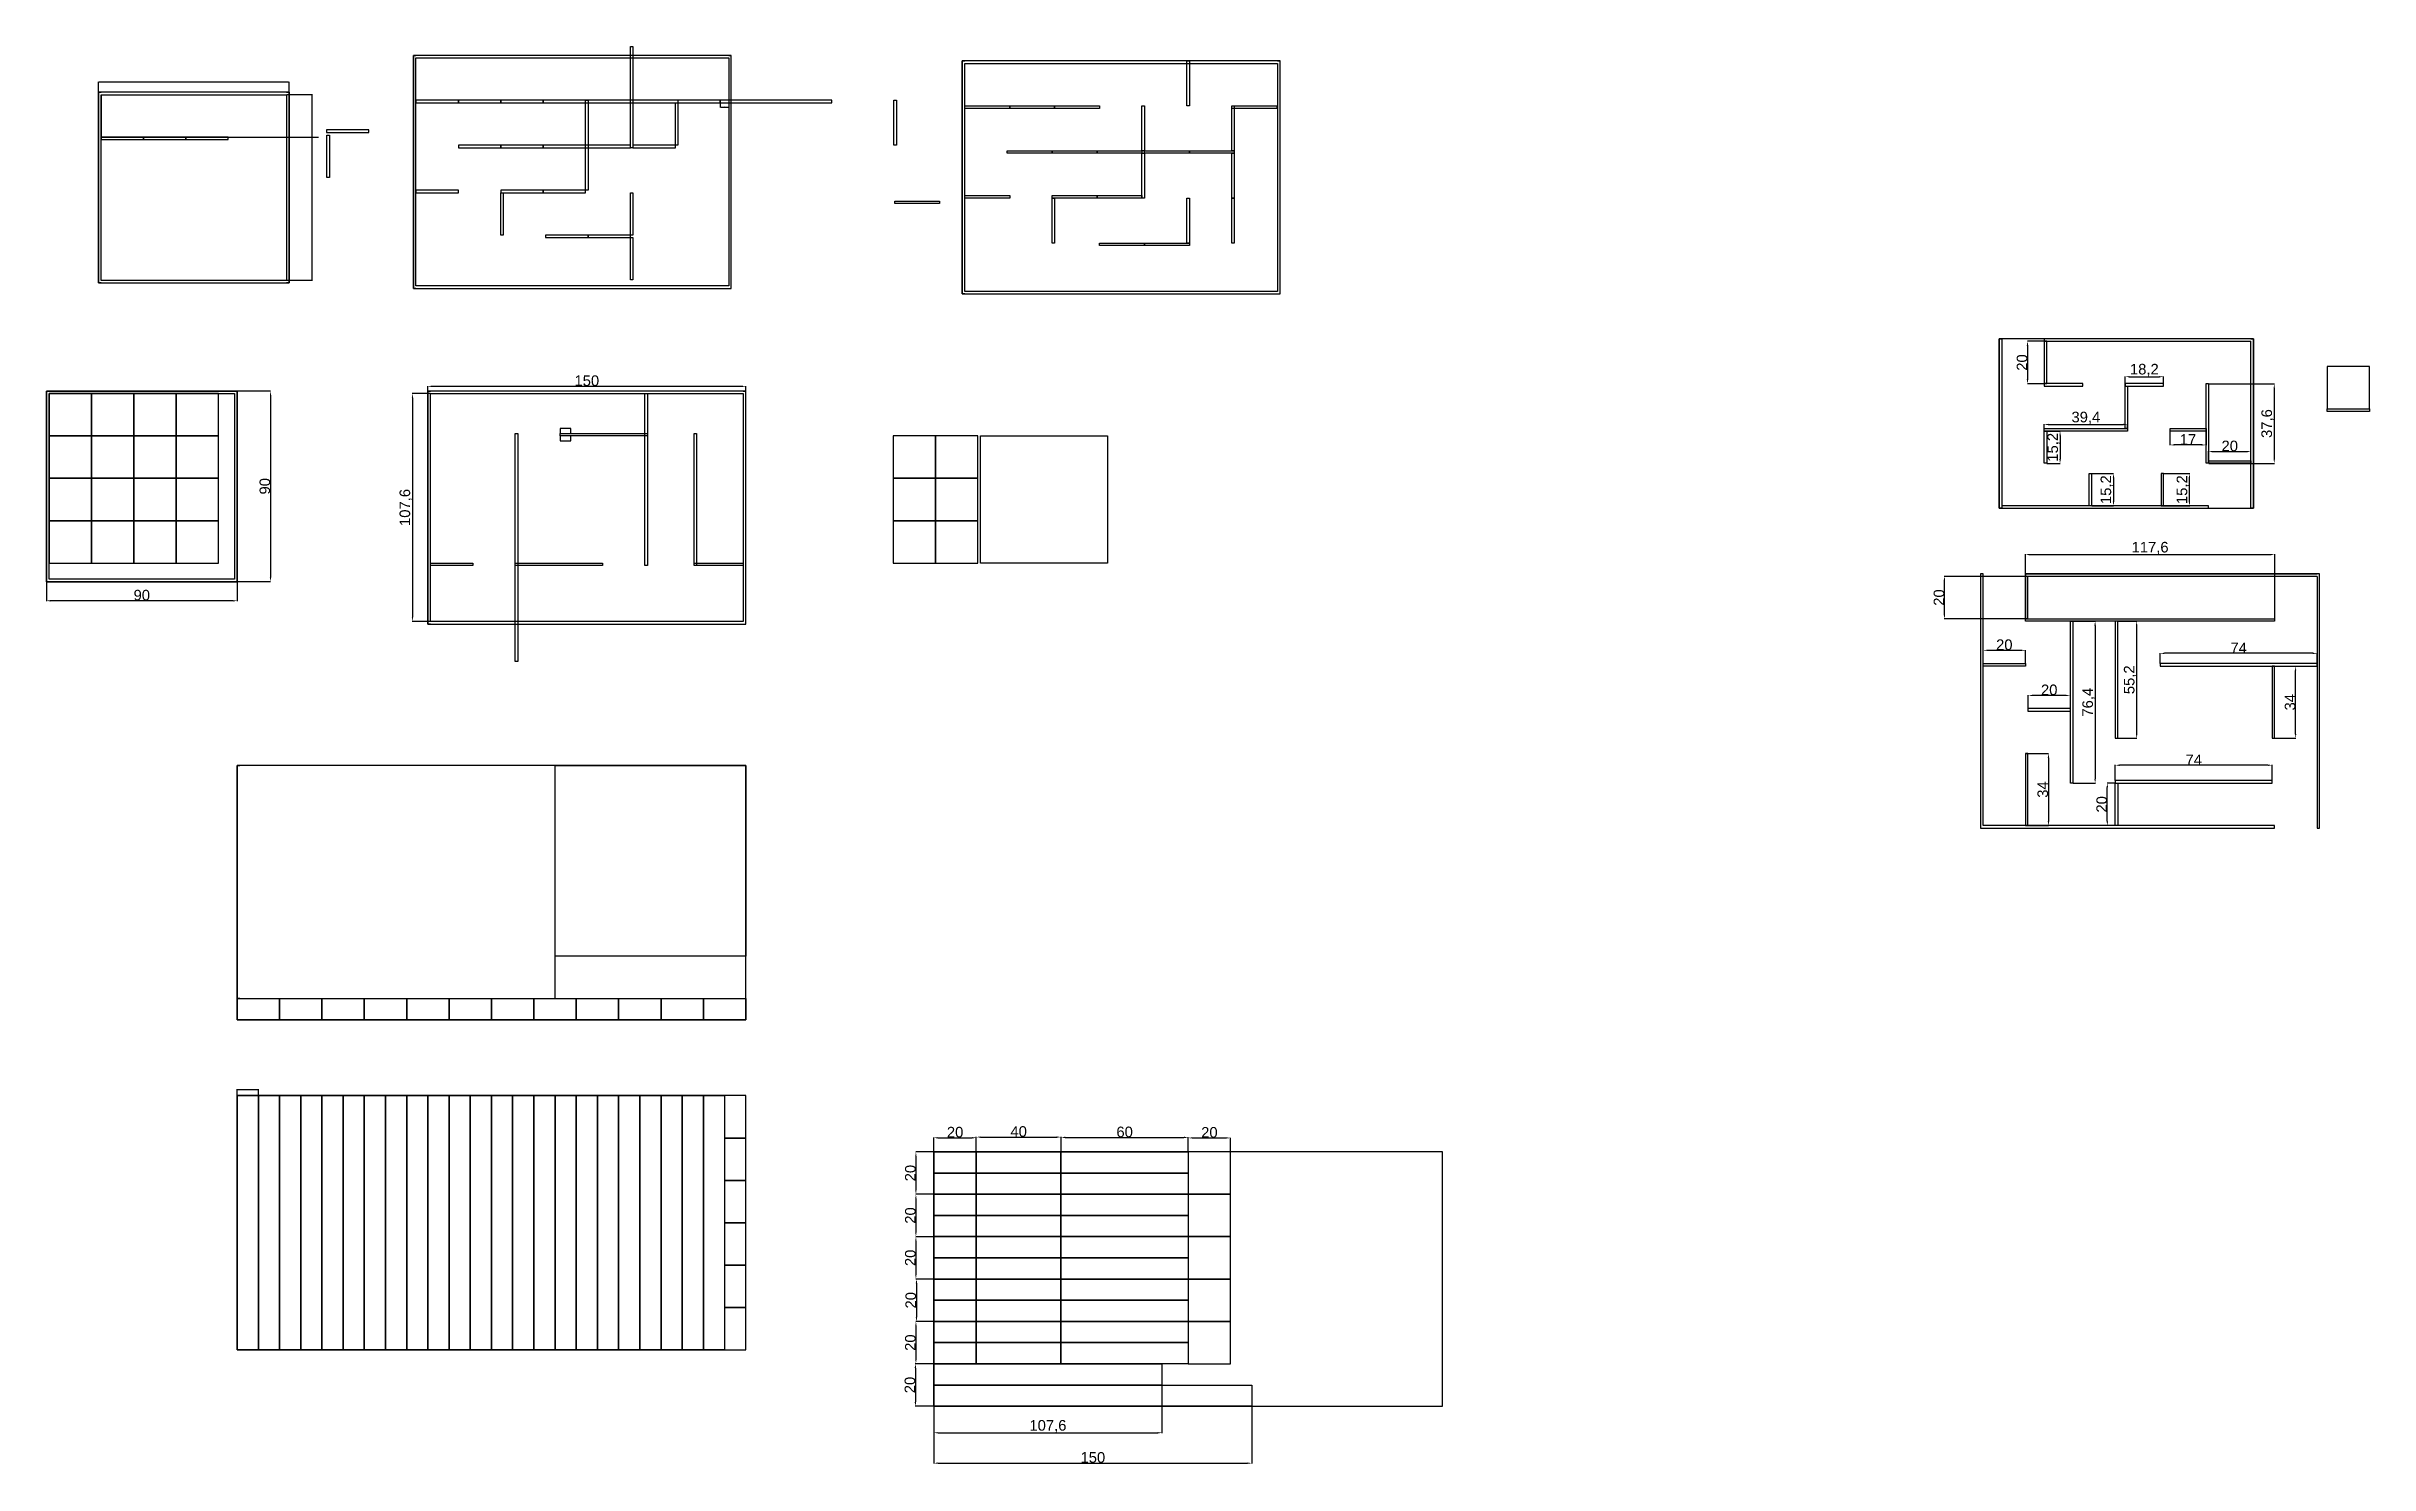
# Model space of a CAD drawing. Header units: millimetres. Extents: x -644 to 19914, y -2540 to 4169.
# Drawn here: x -644 to 10319, y -2540 to 4151 of the extents above; entities that cross this region are included whole.
import ezdxf

# ---------------------------------------------------------------- set-up
doc = ezdxf.new("R2010")
doc.units = ezdxf.units.MM
doc.styles.get("Standard").update_dxf_attribs({"font": 'arial.ttf'})
doc.dimstyles.new('ISO-25', dxfattribs={"dimtxt": 2.5, "dimasz": 2.5, "dimexe": 1.25, "dimexo": 0.625, "dimtad": 1, "dimtxsty": 'Standard', "dimcen": 2.5, "dimadec": 0, "dimazin": 0, "dimtfac": 1, "dimtmove": 0, "dimatfit": 3, "dimfxl": 1, "dimarcsym": 0})
doc.dimstyles.new('Neftali ISO-25', dxfattribs={"dimtxt": 50, "dimasz": 20, "dimexe": 1.25, "dimexo": 0.625, "dimtad": 1, "dimlfac": 0.1, "dimzin": 9, "dimtxsty": 'Standard', "dimcen": 2.5, "dimclrd": 1, "dimadec": 0, "dimazin": 0, "dimtfac": 1, "dimtmove": 0, "dimatfit": 3, "dimfxl": 1, "dimarcsym": 0})

msp = doc.modelspace()

# ---------------------------------------------------------------- blocks, each defined once
blk = doc.blocks.new('*D1')
at = {"color": 0, "lineweight": -2, "transparency": 16777216}
for p, q in [((256, -799), (256, -769)), ((259, -771), (354, -771)), ((356, -799), (356, -769))]:
    blk.add_line(p, q, dxfattribs=at)
at = {"color": 0, "transparency": 16777216}
for points in [[(259, -770), (259, -771), (256, -771)], [(354, -770), (354, -771), (356, -771)]]:
    blk.add_solid(points, dxfattribs=at)
at = {"layer": 'Defpoints', "color": 0, "transparency": 16777216}
for p in [(256, -800), (356, -771), (356, -800)]:
    blk.add_point(p, dxfattribs=at)
at = {"color": 0, "transparency": 16777216, "insert": (306, -769), "char_height": 2.5, "attachment_point": 5}
blk.add_mtext('100', dxfattribs=at)
blk = doc.blocks.new('*D2')
at = {"color": 0, "lineweight": -2, "transparency": 16777216}
for p, q in [((-398, 3936), (-398, 3985)), ((-396, 3984), (499, 3984)), ((502, 3936), (502, 3985))]:
    blk.add_line(p, q, dxfattribs=at)
at = {"color": 0, "transparency": 16777216}
for points in [[(-396, 3984), (-396, 3984), (-398, 3984)], [(499, 3984), (499, 3984), (502, 3984)]]:
    blk.add_solid(points, dxfattribs=at)
at = {"layer": 'Defpoints', "color": 0, "transparency": 16777216}
for p in [(502, 3984), (-398, 3936), (502, 3936)]:
    blk.add_point(p, dxfattribs=at)
at = {"color": 0, "transparency": 16777216, "insert": (52, 3986), "char_height": 2.5, "attachment_point": 5}
blk.add_mtext('900', dxfattribs=at)
blk = doc.blocks.new('*D3')
at = {"color": 0, "lineweight": -2, "transparency": 16777216}
for p, q in [((490, 3924), (611, 3924)), ((609, 3921), (609, 3050)), ((490, 3048), (611, 3048))]:
    blk.add_line(p, q, dxfattribs=at)
at = {"color": 0, "transparency": 16777216}
for points in [[(609, 3921), (610, 3921), (609, 3924)], [(609, 3050), (610, 3050), (609, 3048)]]:
    blk.add_solid(points, dxfattribs=at)
at = {"layer": 'Defpoints', "color": 0, "transparency": 16777216}
for p in [(490, 3924), (490, 3048), (609, 3048)]:
    blk.add_point(p, dxfattribs=at)
at = {"color": 0, "transparency": 16777216, "insert": (607, 3486), "char_height": 2.5, "attachment_point": 5, "rotation": 90}
blk.add_mtext('876', dxfattribs=at)
blk = doc.blocks.new('*D4')
at = {"color": 0, "lineweight": -2, "transparency": 16777216}
for p, q in [((2536, 3897), (2536, 3864)), ((2538, 3865), (2573, 3865)), ((2576, 3897), (2576, 3864))]:
    blk.add_line(p, q, dxfattribs=at)
at = {"color": 0, "transparency": 16777216}
for points in [[(2538, 3865), (2538, 3865), (2536, 3865)], [(2573, 3865), (2573, 3865), (2576, 3865)]]:
    blk.add_solid(points, dxfattribs=at)
at = {"layer": 'Defpoints', "color": 0, "transparency": 16777216}
for p in [(2536, 3897), (2576, 3897), (2576, 3865)]:
    blk.add_point(p, dxfattribs=at)
at = {"color": 0, "transparency": 16777216, "insert": (2556, 3867), "char_height": 2.5, "attachment_point": 5}
blk.add_mtext('40', dxfattribs=at)
blk = doc.blocks.new('*D5')
at = {"color": 0, "lineweight": -2, "transparency": 16777216}
for p, q in [((3544, -1064), (3544, -997)), ((3744, -1064), (3744, -997))]:
    blk.add_line(p, q, dxfattribs=at)
at = {"color": 1, "lineweight": -2, "transparency": 16777216}
blk.add_line((3564, -998), (3724, -998), dxfattribs=at)
at = {"color": 1, "transparency": 16777216}
for points in [[(3564, -995), (3564, -1002), (3544, -998)], [(3724, -995), (3724, -1002), (3744, -998)]]:
    blk.add_solid(points, dxfattribs=at)
at = {"layer": 'Defpoints', "color": 0, "transparency": 16777216}
for p in [(3544, -1065), (3744, -998), (3744, -1065)]:
    blk.add_point(p, dxfattribs=at)
at = {"color": 0, "transparency": 16777216, "insert": (3644, -972), "char_height": 50, "attachment_point": 5}
blk.add_mtext('20', dxfattribs=at)
blk = doc.blocks.new('*D6')
at = {"color": 0, "lineweight": -2, "transparency": 16777216}
for p, q in [((3744, -1064), (3744, -994)), ((4144, -1064), (4144, -994))]:
    blk.add_line(p, q, dxfattribs=at)
at = {"color": 1, "lineweight": -2, "transparency": 16777216}
blk.add_line((3764, -995), (4124, -995), dxfattribs=at)
at = {"color": 1, "transparency": 16777216}
for points in [[(3764, -992), (3764, -998), (3744, -995)], [(4124, -992), (4124, -998), (4144, -995)]]:
    blk.add_solid(points, dxfattribs=at)
at = {"layer": 'Defpoints', "color": 0, "transparency": 16777216}
for p in [(3744, -1065), (4144, -995), (4144, -1065)]:
    blk.add_point(p, dxfattribs=at)
at = {"color": 0, "transparency": 16777216, "insert": (3944, -969), "char_height": 50, "attachment_point": 5}
blk.add_mtext('40', dxfattribs=at)
blk = doc.blocks.new('*D7')
at = {"color": 0, "lineweight": -2, "transparency": 16777216}
for p, q in [((4144, -1064), (4144, -995)), ((4744, -1064), (4744, -995))]:
    blk.add_line(p, q, dxfattribs=at)
at = {"color": 1, "lineweight": -2, "transparency": 16777216}
blk.add_line((4164, -997), (4724, -997), dxfattribs=at)
at = {"color": 1, "transparency": 16777216}
for points in [[(4164, -993), (4164, -1000), (4144, -997)], [(4724, -993), (4724, -1000), (4744, -997)]]:
    blk.add_solid(points, dxfattribs=at)
at = {"layer": 'Defpoints', "color": 0, "transparency": 16777216}
for p in [(4144, -1065), (4744, -997), (4744, -1065)]:
    blk.add_point(p, dxfattribs=at)
at = {"color": 0, "transparency": 16777216, "insert": (4444, -971), "char_height": 50, "attachment_point": 5}
blk.add_mtext('60', dxfattribs=at)
blk = doc.blocks.new('*D8')
at = {"color": 0, "lineweight": -2, "transparency": 16777216}
for p, q in [((4744, -1064), (4744, -998)), ((4944, -1064), (4944, -998))]:
    blk.add_line(p, q, dxfattribs=at)
at = {"color": 1, "lineweight": -2, "transparency": 16777216}
blk.add_line((4764, -999), (4924, -999), dxfattribs=at)
at = {"color": 1, "transparency": 16777216}
for points in [[(4764, -996), (4764, -1002), (4744, -999)], [(4924, -996), (4924, -1002), (4944, -999)]]:
    blk.add_solid(points, dxfattribs=at)
at = {"layer": 'Defpoints', "color": 0, "transparency": 16777216}
for p in [(4744, -1065), (4944, -999), (4944, -1065)]:
    blk.add_point(p, dxfattribs=at)
at = {"color": 0, "transparency": 16777216, "insert": (4844, -973), "char_height": 50, "attachment_point": 5}
blk.add_mtext('20', dxfattribs=at)
blk = doc.blocks.new('*D9')
at = {"color": 0, "lineweight": -2, "transparency": 16777216}
for p, q in [((3543, -1065), (3458, -1065)), ((3543, -1265), (3458, -1265))]:
    blk.add_line(p, q, dxfattribs=at)
at = {"color": 1, "lineweight": -2, "transparency": 16777216}
blk.add_line((3459, -1085), (3459, -1245), dxfattribs=at)
at = {"color": 1, "transparency": 16777216}
for points in [[(3456, -1085), (3462, -1085), (3459, -1065)], [(3456, -1245), (3462, -1245), (3459, -1265)]]:
    blk.add_solid(points, dxfattribs=at)
at = {"layer": 'Defpoints', "color": 0, "transparency": 16777216}
for p in [(3544, -1065), (3459, -1265), (3544, -1265)]:
    blk.add_point(p, dxfattribs=at)
at = {"color": 0, "transparency": 16777216, "insert": (3433, -1165), "char_height": 50, "attachment_point": 5, "rotation": 90}
blk.add_mtext('20', dxfattribs=at)
blk = doc.blocks.new('*D10')
at = {"color": 0, "lineweight": -2, "transparency": 16777216}
for p, q in [((3543, -1265), (3458, -1265)), ((3543, -1465), (3458, -1465))]:
    blk.add_line(p, q, dxfattribs=at)
at = {"color": 1, "lineweight": -2, "transparency": 16777216}
blk.add_line((3459, -1285), (3459, -1445), dxfattribs=at)
at = {"color": 1, "transparency": 16777216}
for points in [[(3456, -1285), (3462, -1285), (3459, -1265)], [(3456, -1445), (3462, -1445), (3459, -1465)]]:
    blk.add_solid(points, dxfattribs=at)
at = {"layer": 'Defpoints', "color": 0, "transparency": 16777216}
for p in [(3544, -1265), (3459, -1465), (3544, -1465)]:
    blk.add_point(p, dxfattribs=at)
at = {"color": 0, "transparency": 16777216, "insert": (3433, -1365), "char_height": 50, "attachment_point": 5, "rotation": 90}
blk.add_mtext('20', dxfattribs=at)
blk = doc.blocks.new('*D11')
at = {"color": 0, "lineweight": -2, "transparency": 16777216}
for p, q in [((3543, -1465), (3458, -1465)), ((3543, -1665), (3458, -1665))]:
    blk.add_line(p, q, dxfattribs=at)
at = {"color": 1, "lineweight": -2, "transparency": 16777216}
blk.add_line((3459, -1485), (3459, -1645), dxfattribs=at)
at = {"color": 1, "transparency": 16777216}
for points in [[(3456, -1485), (3462, -1485), (3459, -1465)], [(3456, -1645), (3462, -1645), (3459, -1665)]]:
    blk.add_solid(points, dxfattribs=at)
at = {"layer": 'Defpoints', "color": 0, "transparency": 16777216}
for p in [(3544, -1465), (3459, -1665), (3544, -1665)]:
    blk.add_point(p, dxfattribs=at)
at = {"color": 0, "transparency": 16777216, "insert": (3433, -1565), "char_height": 50, "attachment_point": 5, "rotation": 90}
blk.add_mtext('20', dxfattribs=at)
blk = doc.blocks.new('*D12')
at = {"color": 0, "lineweight": -2, "transparency": 16777216}
for p, q in [((3543, -1665), (3460, -1665)), ((3543, -1865), (3460, -1865))]:
    blk.add_line(p, q, dxfattribs=at)
at = {"color": 1, "lineweight": -2, "transparency": 16777216}
blk.add_line((3462, -1685), (3462, -1845), dxfattribs=at)
at = {"color": 1, "transparency": 16777216}
for points in [[(3458, -1685), (3465, -1685), (3462, -1665)], [(3458, -1845), (3465, -1845), (3462, -1865)]]:
    blk.add_solid(points, dxfattribs=at)
at = {"layer": 'Defpoints', "color": 0, "transparency": 16777216}
for p in [(3544, -1665), (3462, -1865), (3544, -1865)]:
    blk.add_point(p, dxfattribs=at)
at = {"color": 0, "transparency": 16777216, "insert": (3435, -1765), "char_height": 50, "attachment_point": 5, "rotation": 90}
blk.add_mtext('20', dxfattribs=at)
blk = doc.blocks.new('*D13')
at = {"color": 0, "lineweight": -2, "transparency": 16777216}
for p, q in [((3543, -1865), (3458, -1865)), ((3543, -2065), (3458, -2065))]:
    blk.add_line(p, q, dxfattribs=at)
at = {"color": 1, "lineweight": -2, "transparency": 16777216}
blk.add_line((3459, -1885), (3459, -2045), dxfattribs=at)
at = {"color": 1, "transparency": 16777216}
for points in [[(3456, -1885), (3462, -1885), (3459, -1865)], [(3456, -2045), (3462, -2045), (3459, -2065)]]:
    blk.add_solid(points, dxfattribs=at)
at = {"layer": 'Defpoints', "color": 0, "transparency": 16777216}
for p in [(3544, -1865), (3459, -2065), (3544, -2065)]:
    blk.add_point(p, dxfattribs=at)
at = {"color": 0, "transparency": 16777216, "insert": (3433, -1965), "char_height": 50, "attachment_point": 5, "rotation": 90}
blk.add_mtext('20', dxfattribs=at)
blk = doc.blocks.new('*D14')
at = {"color": 0, "lineweight": -2, "transparency": 16777216}
for p, q in [((3543, -2065), (3455, -2065)), ((3543, -2265), (3455, -2265))]:
    blk.add_line(p, q, dxfattribs=at)
at = {"color": 1, "lineweight": -2, "transparency": 16777216}
blk.add_line((3457, -2085), (3457, -2245), dxfattribs=at)
at = {"color": 1, "transparency": 16777216}
for points in [[(3453, -2085), (3460, -2085), (3457, -2065)], [(3453, -2245), (3460, -2245), (3457, -2265)]]:
    blk.add_solid(points, dxfattribs=at)
at = {"layer": 'Defpoints', "color": 0, "transparency": 16777216}
for p in [(3544, -2065), (3457, -2265), (3544, -2265)]:
    blk.add_point(p, dxfattribs=at)
at = {"color": 0, "transparency": 16777216, "insert": (3431, -2165), "char_height": 50, "attachment_point": 5, "rotation": 90}
blk.add_mtext('20', dxfattribs=at)
blk = doc.blocks.new('*D15')
at = {"color": 0, "lineweight": -2, "transparency": 16777216}
for p, q in [((1156, 2526), (1156, 2549)), ((2656, 2526), (2656, 2549))]:
    blk.add_line(p, q, dxfattribs=at)
at = {"color": 1, "lineweight": -2, "transparency": 16777216}
blk.add_line((1176, 2548), (2636, 2548), dxfattribs=at)
at = {"color": 1, "transparency": 16777216}
for points in [[(1176, 2551), (1176, 2544), (1156, 2548)], [(2636, 2551), (2636, 2544), (2656, 2548)]]:
    blk.add_solid(points, dxfattribs=at)
at = {"layer": 'Defpoints', "color": 0, "transparency": 16777216}
for p in [(1156, 2526), (2656, 2548), (2656, 2526)]:
    blk.add_point(p, dxfattribs=at)
at = {"color": 0, "transparency": 16777216, "insert": (1906, 2574), "char_height": 50, "attachment_point": 5}
blk.add_mtext('150', dxfattribs=at)
blk = doc.blocks.new('*D16')
at = {"color": 0, "lineweight": -2, "transparency": 16777216}
for p, q in [((257, 2526), (414, 2526)), ((257, 1626), (414, 1626))]:
    blk.add_line(p, q, dxfattribs=at)
at = {"color": 1, "lineweight": -2, "transparency": 16777216}
blk.add_line((413, 2506), (413, 1646), dxfattribs=at)
at = {"color": 1, "transparency": 16777216}
for points in [[(410, 2506), (416, 2506), (413, 2526)], [(410, 1646), (416, 1646), (413, 1626)]]:
    blk.add_solid(points, dxfattribs=at)
at = {"layer": 'Defpoints', "color": 0, "transparency": 16777216}
for p in [(256, 2526), (256, 1626), (413, 1626)]:
    blk.add_point(p, dxfattribs=at)
at = {"color": 0, "transparency": 16777216, "insert": (387, 2076), "char_height": 50, "attachment_point": 5, "rotation": 90}
blk.add_mtext('90', dxfattribs=at)
blk = doc.blocks.new('*D17')
at = {"color": 0, "lineweight": -2, "transparency": 16777216}
for p, q in [((-644, 1625), (-644, 1534)), ((256, 1625), (256, 1534))]:
    blk.add_line(p, q, dxfattribs=at)
at = {"color": 1, "lineweight": -2, "transparency": 16777216}
blk.add_line((236, 1536), (-624, 1536), dxfattribs=at)
at = {"color": 1, "transparency": 16777216}
for points in [[(-624, 1539), (-624, 1532), (-644, 1536)], [(236, 1539), (236, 1532), (256, 1536)]]:
    blk.add_solid(points, dxfattribs=at)
at = {"layer": 'Defpoints', "color": 0, "transparency": 16777216}
for p in [(-644, 1626), (-644, 1536), (256, 1626)]:
    blk.add_point(p, dxfattribs=at)
at = {"color": 0, "transparency": 16777216, "insert": (-194, 1562), "char_height": 50, "attachment_point": 5}
blk.add_mtext('90', dxfattribs=at)
blk = doc.blocks.new('*D18')
at = {"color": 0, "lineweight": -2, "transparency": 16777216}
for p, q in [((1167, 2514), (1082, 2514)), ((1167, 1438), (1082, 1438))]:
    blk.add_line(p, q, dxfattribs=at)
at = {"color": 1, "lineweight": -2, "transparency": 16777216}
blk.add_line((1083, 2494), (1083, 1458), dxfattribs=at)
at = {"color": 1, "transparency": 16777216}
for points in [[(1080, 2494), (1086, 2494), (1083, 2514)], [(1080, 1458), (1086, 1458), (1083, 1438)]]:
    blk.add_solid(points, dxfattribs=at)
at = {"layer": 'Defpoints', "color": 0, "transparency": 16777216}
for p in [(1168, 2514), (1083, 1438), (1168, 1438)]:
    blk.add_point(p, dxfattribs=at)
at = {"color": 0, "transparency": 16777216, "insert": (1052, 1976), "char_height": 50, "attachment_point": 5, "rotation": 90}
blk.add_mtext('107,6', dxfattribs=at)
blk = doc.blocks.new('*D19')
at = {"color": 0, "lineweight": -2, "transparency": 16777216}
for p, q in [((3544, -2166), (3544, -2392)), ((4620, -2166), (4620, -2392))]:
    blk.add_line(p, q, dxfattribs=at)
at = {"color": 1, "lineweight": -2, "transparency": 16777216}
blk.add_line((3564, -2390), (4600, -2390), dxfattribs=at)
at = {"color": 1, "transparency": 16777216}
for points in [[(3564, -2387), (3564, -2394), (3544, -2390)], [(4600, -2387), (4600, -2394), (4620, -2390)]]:
    blk.add_solid(points, dxfattribs=at)
at = {"layer": 'Defpoints', "color": 0, "transparency": 16777216}
for p in [(3544, -2165), (4620, -2165), (4620, -2390)]:
    blk.add_point(p, dxfattribs=at)
at = {"color": 0, "transparency": 16777216, "insert": (4082, -2360), "char_height": 50, "attachment_point": 5}
blk.add_mtext('107,6', dxfattribs=at)
blk = doc.blocks.new('*D20')
at = {"color": 0, "lineweight": -2, "transparency": 16777216}
for p, q in [((3544, -2266), (3544, -2535)), ((5044, -2266), (5044, -2535))]:
    blk.add_line(p, q, dxfattribs=at)
at = {"color": 1, "lineweight": -2, "transparency": 16777216}
blk.add_line((3564, -2534), (5024, -2534), dxfattribs=at)
at = {"color": 1, "transparency": 16777216}
for points in [[(3564, -2530), (3564, -2537), (3544, -2534)], [(5024, -2530), (5024, -2537), (5044, -2534)]]:
    blk.add_solid(points, dxfattribs=at)
at = {"layer": 'Defpoints', "color": 0, "transparency": 16777216}
for p in [(3544, -2265), (5044, -2265), (5044, -2534)]:
    blk.add_point(p, dxfattribs=at)
at = {"color": 0, "transparency": 16777216, "insert": (4294, -2507), "char_height": 50, "attachment_point": 5}
blk.add_mtext('150', dxfattribs=at)
blk = doc.blocks.new('*D24')
at = {"color": 0, "lineweight": -2, "transparency": 16777216}
for p, q in [((8782, 2760), (8704, 2760)), ((8782, 2560), (8704, 2560))]:
    blk.add_line(p, q, dxfattribs=at)
at = {"color": 1, "lineweight": -2, "transparency": 16777216}
blk.add_line((8705, 2740), (8705, 2580), dxfattribs=at)
at = {"color": 1, "transparency": 16777216}
for points in [[(8701, 2740), (8708, 2740), (8705, 2760)], [(8701, 2580), (8708, 2580), (8705, 2560)]]:
    blk.add_solid(points, dxfattribs=at)
at = {"layer": 'Defpoints', "color": 0, "transparency": 16777216}
for p in [(8783, 2760), (8705, 2560), (8783, 2560)]:
    blk.add_point(p, dxfattribs=at)
at = {"color": 0, "transparency": 16777216, "insert": (8679, 2660), "char_height": 50, "attachment_point": 5, "rotation": 90}
blk.add_mtext('20', dxfattribs=at)
blk = doc.blocks.new('*D25')
at = {"color": 0, "lineweight": -2, "transparency": 16777216}
for p, q in [((8783, 2349), (8783, 2369)), ((9177, 2349), (9177, 2369))]:
    blk.add_line(p, q, dxfattribs=at)
at = {"color": 1, "lineweight": -2, "transparency": 16777216}
blk.add_line((8803, 2368), (9157, 2368), dxfattribs=at)
at = {"color": 1, "transparency": 16777216}
for points in [[(8803, 2371), (8803, 2364), (8783, 2368)], [(9157, 2371), (9157, 2364), (9177, 2368)]]:
    blk.add_solid(points, dxfattribs=at)
at = {"layer": 'Defpoints', "color": 0, "transparency": 16777216}
for p in [(8783, 2348), (9177, 2368), (9177, 2348)]:
    blk.add_point(p, dxfattribs=at)
at = {"color": 0, "transparency": 16777216, "insert": (8980, 2398), "char_height": 50, "attachment_point": 5}
blk.add_mtext('39,4', dxfattribs=at)
blk = doc.blocks.new('*D26')
at = {"color": 0, "lineweight": -2, "transparency": 16777216}
for p, q in [((8796, 2336), (8859, 2336)), ((8796, 2184), (8859, 2184))]:
    blk.add_line(p, q, dxfattribs=at)
at = {"color": 1, "lineweight": -2, "transparency": 16777216}
blk.add_line((8858, 2316), (8858, 2204), dxfattribs=at)
at = {"color": 1, "transparency": 16777216}
for points in [[(8855, 2316), (8862, 2316), (8858, 2336)], [(8855, 2204), (8862, 2204), (8858, 2184)]]:
    blk.add_solid(points, dxfattribs=at)
at = {"layer": 'Defpoints', "color": 0, "transparency": 16777216}
for p in [(8795, 2336), (8795, 2184), (8858, 2184)]:
    blk.add_point(p, dxfattribs=at)
at = {"color": 0, "transparency": 16777216, "insert": (8828, 2260), "char_height": 50, "attachment_point": 5, "rotation": 90}
blk.add_mtext('15,2', dxfattribs=at)
blk = doc.blocks.new('*D27')
at = {"color": 0, "lineweight": -2, "transparency": 16777216}
for p, q in [((9165, 2549), (9165, 2594)), ((9347, 2549), (9347, 2594))]:
    blk.add_line(p, q, dxfattribs=at)
at = {"color": 1, "lineweight": -2, "transparency": 16777216}
blk.add_line((9185, 2593), (9327, 2593), dxfattribs=at)
at = {"color": 1, "transparency": 16777216}
for points in [[(9185, 2596), (9185, 2590), (9165, 2593)], [(9327, 2596), (9327, 2590), (9347, 2593)]]:
    blk.add_solid(points, dxfattribs=at)
at = {"layer": 'Defpoints', "color": 0, "transparency": 16777216}
for p in [(9165, 2548), (9347, 2593), (9347, 2548)]:
    blk.add_point(p, dxfattribs=at)
at = {"color": 0, "transparency": 16777216, "insert": (9256, 2624), "char_height": 50, "attachment_point": 5}
blk.add_mtext('18,2', dxfattribs=at)
blk = doc.blocks.new('*D28')
at = {"color": 0, "lineweight": -2, "transparency": 16777216}
for p, q in [((9377, 2336), (9377, 2270)), ((9547, 2336), (9547, 2270))]:
    blk.add_line(p, q, dxfattribs=at)
at = {"color": 1, "lineweight": -2, "transparency": 16777216}
blk.add_line((9527, 2271), (9397, 2271), dxfattribs=at)
at = {"color": 1, "transparency": 16777216}
for points in [[(9397, 2274), (9397, 2268), (9377, 2271)], [(9527, 2274), (9527, 2268), (9547, 2271)]]:
    blk.add_solid(points, dxfattribs=at)
at = {"layer": 'Defpoints', "color": 0, "transparency": 16777216}
for p in [(9377, 2336), (9547, 2336), (9377, 2271)]:
    blk.add_point(p, dxfattribs=at)
at = {"color": 0, "transparency": 16777216, "insert": (9462, 2297), "char_height": 50, "attachment_point": 5}
blk.add_mtext('17', dxfattribs=at)
blk = doc.blocks.new('*D29')
at = {"color": 0, "lineweight": -2, "transparency": 16777216}
for p, q in [((9559, 2197), (9559, 2241)), ((9759, 2197), (9759, 2241))]:
    blk.add_line(p, q, dxfattribs=at)
at = {"color": 1, "lineweight": -2, "transparency": 16777216}
blk.add_line((9579, 2240), (9739, 2240), dxfattribs=at)
at = {"color": 1, "transparency": 16777216}
for points in [[(9579, 2243), (9579, 2236), (9559, 2240)], [(9739, 2243), (9739, 2236), (9759, 2240)]]:
    blk.add_solid(points, dxfattribs=at)
at = {"layer": 'Defpoints', "color": 0, "transparency": 16777216}
for p in [(9559, 2196), (9759, 2240), (9759, 2196)]:
    blk.add_point(p, dxfattribs=at)
at = {"color": 0, "transparency": 16777216, "insert": (9659, 2266), "char_height": 50, "attachment_point": 5}
blk.add_mtext('20', dxfattribs=at)
blk = doc.blocks.new('*D30')
at = {"color": 0, "lineweight": -2, "transparency": 16777216}
for p, q in [((9560, 2560), (9870, 2560)), ((9560, 2184), (9870, 2184))]:
    blk.add_line(p, q, dxfattribs=at)
at = {"color": 1, "lineweight": -2, "transparency": 16777216}
blk.add_line((9869, 2540), (9869, 2204), dxfattribs=at)
at = {"color": 1, "transparency": 16777216}
for points in [[(9866, 2540), (9872, 2540), (9869, 2560)], [(9866, 2204), (9872, 2204), (9869, 2184)]]:
    blk.add_solid(points, dxfattribs=at)
at = {"layer": 'Defpoints', "color": 0, "transparency": 16777216}
for p in [(9559, 2560), (9559, 2184), (9869, 2184)]:
    blk.add_point(p, dxfattribs=at)
at = {"color": 0, "transparency": 16777216, "insert": (9838, 2372), "char_height": 50, "attachment_point": 5, "rotation": 90}
blk.add_mtext('37,6', dxfattribs=at)
blk = doc.blocks.new('*D31')
at = {"color": 0, "lineweight": -2, "transparency": 16777216}
for p, q in [((9348, 2136), (9470, 2136)), ((9348, 1984), (9470, 1984))]:
    blk.add_line(p, q, dxfattribs=at)
at = {"color": 1, "lineweight": -2, "transparency": 16777216}
blk.add_line((9469, 2004), (9469, 2116), dxfattribs=at)
at = {"color": 1, "transparency": 16777216}
for points in [[(9465, 2116), (9472, 2116), (9469, 2136)], [(9465, 2004), (9472, 2004), (9469, 1984)]]:
    blk.add_solid(points, dxfattribs=at)
at = {"layer": 'Defpoints', "color": 0, "transparency": 16777216}
for p in [(9347, 2136), (9469, 2136), (9347, 1984)]:
    blk.add_point(p, dxfattribs=at)
at = {"color": 0, "transparency": 16777216, "insert": (9438, 2060), "char_height": 50, "attachment_point": 5, "rotation": 90}
blk.add_mtext('15,2', dxfattribs=at)
blk = doc.blocks.new('*D32')
at = {"color": 0, "lineweight": -2, "transparency": 16777216}
for p, q in [((9008, 2136), (9111, 2136)), ((9008, 1984), (9111, 1984))]:
    blk.add_line(p, q, dxfattribs=at)
at = {"color": 1, "lineweight": -2, "transparency": 16777216}
blk.add_line((9110, 2116), (9110, 2004), dxfattribs=at)
at = {"color": 1, "transparency": 16777216}
for points in [[(9107, 2116), (9114, 2116), (9110, 2136)], [(9107, 2004), (9114, 2004), (9110, 1984)]]:
    blk.add_solid(points, dxfattribs=at)
at = {"layer": 'Defpoints', "color": 0, "transparency": 16777216}
for p in [(9007, 2136), (9007, 1984), (9110, 1984)]:
    blk.add_point(p, dxfattribs=at)
at = {"color": 0, "transparency": 16777216, "insert": (9079, 2060), "char_height": 50, "attachment_point": 5, "rotation": 90}
blk.add_mtext('15,2', dxfattribs=at)
blk = doc.blocks.new('*D42')
at = {"color": 0, "lineweight": -2, "transparency": 16777216}
for p, q in [((8695, 1452), (8695, 1755)), ((9871, 1452), (9871, 1755))]:
    blk.add_line(p, q, dxfattribs=at)
at = {"color": 1, "lineweight": -2, "transparency": 16777216}
blk.add_line((8715, 1754), (9851, 1754), dxfattribs=at)
at = {"color": 1, "transparency": 16777216}
for points in [[(8715, 1757), (8715, 1750), (8695, 1754)], [(9851, 1757), (9851, 1750), (9871, 1754)]]:
    blk.add_solid(points, dxfattribs=at)
at = {"layer": 'Defpoints', "color": 0, "transparency": 16777216}
for p in [(9871, 1754), (8695, 1451), (9871, 1451)]:
    blk.add_point(p, dxfattribs=at)
at = {"color": 0, "transparency": 16777216, "insert": (9283, 1784), "char_height": 50, "attachment_point": 5}
blk.add_mtext('117,6', dxfattribs=at)
blk = doc.blocks.new('*D43')
at = {"color": 0, "lineweight": -2, "transparency": 16777216}
for p, q in [((8706, 1651), (8311, 1651)), ((8706, 1451), (8311, 1451))]:
    blk.add_line(p, q, dxfattribs=at)
at = {"color": 1, "lineweight": -2, "transparency": 16777216}
blk.add_line((8313, 1471), (8313, 1631), dxfattribs=at)
at = {"color": 1, "transparency": 16777216}
for points in [[(8309, 1631), (8316, 1631), (8313, 1651)], [(8309, 1471), (8316, 1471), (8313, 1451)]]:
    blk.add_solid(points, dxfattribs=at)
at = {"layer": 'Defpoints', "color": 0, "transparency": 16777216}
for p in [(8313, 1651), (8707, 1651), (8707, 1451)]:
    blk.add_point(p, dxfattribs=at)
at = {"color": 0, "transparency": 16777216, "insert": (8287, 1551), "char_height": 50, "attachment_point": 5, "rotation": 90}
blk.add_mtext('20', dxfattribs=at)
blk = doc.blocks.new('*D44')
at = {"color": 0, "lineweight": -2, "transparency": 16777216}
for p, q in [((8495, 1240), (8495, 1303)), ((8695, 1240), (8695, 1303))]:
    blk.add_line(p, q, dxfattribs=at)
at = {"color": 1, "lineweight": -2, "transparency": 16777216}
blk.add_line((8515, 1302), (8675, 1302), dxfattribs=at)
at = {"color": 1, "transparency": 16777216}
for points in [[(8515, 1305), (8515, 1299), (8495, 1302)], [(8675, 1305), (8675, 1299), (8695, 1302)]]:
    blk.add_solid(points, dxfattribs=at)
at = {"layer": 'Defpoints', "color": 0, "transparency": 16777216}
for p in [(8495, 1239), (8695, 1302), (8695, 1239)]:
    blk.add_point(p, dxfattribs=at)
at = {"color": 0, "transparency": 16777216, "insert": (8595, 1328), "char_height": 50, "attachment_point": 5}
blk.add_mtext('20', dxfattribs=at)
blk = doc.blocks.new('*D45')
at = {"color": 0, "lineweight": -2, "transparency": 16777216}
for p, q in [((8707, 1028), (8707, 1090)), ((8907, 1028), (8907, 1090))]:
    blk.add_line(p, q, dxfattribs=at)
at = {"color": 1, "lineweight": -2, "transparency": 16777216}
blk.add_line((8887, 1089), (8727, 1089), dxfattribs=at)
at = {"color": 1, "transparency": 16777216}
for points in [[(8727, 1092), (8727, 1086), (8707, 1089)], [(8887, 1092), (8887, 1086), (8907, 1089)]]:
    blk.add_solid(points, dxfattribs=at)
at = {"layer": 'Defpoints', "color": 0, "transparency": 16777216}
for p in [(8707, 1089), (8707, 1027), (8907, 1027)]:
    blk.add_point(p, dxfattribs=at)
at = {"color": 0, "transparency": 16777216, "insert": (8807, 1115), "char_height": 50, "attachment_point": 5}
blk.add_mtext('20', dxfattribs=at)
blk = doc.blocks.new('*D46')
at = {"color": 0, "lineweight": -2, "transparency": 16777216}
for p, q in [((8920, 1439), (9025, 1439)), ((8920, 675), (9025, 675))]:
    blk.add_line(p, q, dxfattribs=at)
at = {"color": 1, "lineweight": -2, "transparency": 16777216}
blk.add_line((9024, 1419), (9024, 695), dxfattribs=at)
at = {"color": 1, "transparency": 16777216}
for points in [[(9020, 1419), (9027, 1419), (9024, 1439)], [(9020, 695), (9027, 695), (9024, 675)]]:
    blk.add_solid(points, dxfattribs=at)
at = {"layer": 'Defpoints', "color": 0, "transparency": 16777216}
for p in [(8919, 1439), (8919, 675), (9024, 675)]:
    blk.add_point(p, dxfattribs=at)
at = {"color": 0, "transparency": 16777216, "insert": (8993, 1057), "char_height": 50, "attachment_point": 5, "rotation": 90}
blk.add_mtext('76,4', dxfattribs=at)
blk = doc.blocks.new('*D47')
at = {"color": 0, "lineweight": -2, "transparency": 16777216}
for p, q in [((9132, 1439), (9221, 1439)), ((9132, 887), (9221, 887))]:
    blk.add_line(p, q, dxfattribs=at)
at = {"color": 1, "lineweight": -2, "transparency": 16777216}
blk.add_line((9220, 907), (9220, 1419), dxfattribs=at)
at = {"color": 1, "transparency": 16777216}
for points in [[(9216, 1419), (9223, 1419), (9220, 1439)], [(9216, 907), (9223, 907), (9220, 887)]]:
    blk.add_solid(points, dxfattribs=at)
at = {"layer": 'Defpoints', "color": 0, "transparency": 16777216}
for p in [(9131, 1439), (9220, 1439), (9131, 887)]:
    blk.add_point(p, dxfattribs=at)
at = {"color": 0, "transparency": 16777216, "insert": (9189, 1163), "char_height": 50, "attachment_point": 5, "rotation": 90}
blk.add_mtext('55,2', dxfattribs=at)
blk = doc.blocks.new('*D48')
at = {"color": 0, "lineweight": -2, "transparency": 16777216}
for p, q in [((9331, 1240), (9331, 1289)), ((10071, 1240), (10071, 1289))]:
    blk.add_line(p, q, dxfattribs=at)
at = {"color": 1, "lineweight": -2, "transparency": 16777216}
blk.add_line((10051, 1288), (9351, 1288), dxfattribs=at)
at = {"color": 1, "transparency": 16777216}
for points in [[(9351, 1291), (9351, 1284), (9331, 1288)], [(10051, 1291), (10051, 1284), (10071, 1288)]]:
    blk.add_solid(points, dxfattribs=at)
at = {"layer": 'Defpoints', "color": 0, "transparency": 16777216}
for p in [(9331, 1288), (9331, 1239), (10071, 1239)]:
    blk.add_point(p, dxfattribs=at)
at = {"color": 0, "transparency": 16777216, "insert": (9701, 1313), "char_height": 50, "attachment_point": 5}
blk.add_mtext('74', dxfattribs=at)
blk = doc.blocks.new('*D49')
at = {"color": 0, "lineweight": -2, "transparency": 16777216}
for p, q in [((9872, 1227), (9971, 1227)), ((9872, 887), (9971, 887))]:
    blk.add_line(p, q, dxfattribs=at)
at = {"color": 1, "lineweight": -2, "transparency": 16777216}
blk.add_line((9970, 907), (9970, 1207), dxfattribs=at)
at = {"color": 1, "transparency": 16777216}
for points in [[(9967, 1207), (9973, 1207), (9970, 1227)], [(9967, 907), (9973, 907), (9970, 887)]]:
    blk.add_solid(points, dxfattribs=at)
at = {"layer": 'Defpoints', "color": 0, "transparency": 16777216}
for p in [(9871, 1227), (9970, 1227), (9871, 887)]:
    blk.add_point(p, dxfattribs=at)
at = {"color": 0, "transparency": 16777216, "insert": (9944, 1057), "char_height": 50, "attachment_point": 5, "rotation": 90}
blk.add_mtext('34', dxfattribs=at)
blk = doc.blocks.new('*D50')
at = {"color": 0, "lineweight": -2, "transparency": 16777216}
for p, q in [((9119, 688), (9119, 761)), ((9859, 688), (9859, 761))]:
    blk.add_line(p, q, dxfattribs=at)
at = {"color": 1, "lineweight": -2, "transparency": 16777216}
blk.add_line((9839, 760), (9139, 760), dxfattribs=at)
at = {"color": 1, "transparency": 16777216}
for points in [[(9139, 763), (9139, 756), (9119, 760)], [(9839, 763), (9839, 756), (9859, 760)]]:
    blk.add_solid(points, dxfattribs=at)
at = {"layer": 'Defpoints', "color": 0, "transparency": 16777216}
for p in [(9119, 760), (9119, 687), (9859, 687)]:
    blk.add_point(p, dxfattribs=at)
at = {"color": 0, "transparency": 16777216, "insert": (9489, 785), "char_height": 50, "attachment_point": 5}
blk.add_mtext('74', dxfattribs=at)
blk = doc.blocks.new('*D51')
at = {"color": 0, "lineweight": -2, "transparency": 16777216}
for p, q in [((9118, 675), (9080, 675)), ((9118, 475), (9080, 475))]:
    blk.add_line(p, q, dxfattribs=at)
at = {"color": 1, "lineweight": -2, "transparency": 16777216}
blk.add_line((9081, 495), (9081, 655), dxfattribs=at)
at = {"color": 1, "transparency": 16777216}
for points in [[(9078, 655), (9085, 655), (9081, 675)], [(9078, 495), (9085, 495), (9081, 475)]]:
    blk.add_solid(points, dxfattribs=at)
at = {"layer": 'Defpoints', "color": 0, "transparency": 16777216}
for p in [(9081, 675), (9119, 675), (9119, 475)]:
    blk.add_point(p, dxfattribs=at)
at = {"color": 0, "transparency": 16777216, "insert": (9055, 575), "char_height": 50, "attachment_point": 5, "rotation": 90}
blk.add_mtext('20', dxfattribs=at)
blk = doc.blocks.new('*D52')
at = {"color": 0, "lineweight": -2, "transparency": 16777216}
for p, q in [((8696, 815), (8804, 815)), ((8696, 475), (8804, 475))]:
    blk.add_line(p, q, dxfattribs=at)
at = {"color": 1, "lineweight": -2, "transparency": 16777216}
blk.add_line((8803, 795), (8803, 495), dxfattribs=at)
at = {"color": 1, "transparency": 16777216}
for points in [[(8800, 795), (8807, 795), (8803, 815)], [(8800, 495), (8807, 495), (8803, 475)]]:
    blk.add_solid(points, dxfattribs=at)
at = {"layer": 'Defpoints', "color": 0, "transparency": 16777216}
for p in [(8695, 815), (8695, 475), (8803, 475)]:
    blk.add_point(p, dxfattribs=at)
at = {"color": 0, "transparency": 16777216, "insert": (8777, 645), "char_height": 50, "attachment_point": 5, "rotation": 90}
blk.add_mtext('34', dxfattribs=at)

# ---------------------------------------------------------------- dimensions: what is measured, and where the dimension line sits
at = {"color": 2, "true_color": 0xf1eb1f}
for base, p1, p2, dimstyle, picture, middle in [((501.6, 3984.026), (-398.4, 3935.699), (501.6, 3935.699), 'ISO-25', '*D2', (51.6, 3985.927)), ((2575.817, 3865.015), (2535.817, 3897.473), (2575.817, 3897.473), 'ISO-25', '*D4', (2555.817, 3866.916)), ((2656.1, 2547.628), (1156.1, 2525.509), (2656.1, 2525.509), 'Neftali ISO-25', '*D15', (1906.1, 2573.782)), ((-643.9, 1535.541), (256.1, 1625.509), (-643.9, 1625.509), 'Neftali ISO-25', '*D17', (-193.9, 1561.695)), ((356.1, -770.7), (256.1, -799.552), (356.1, -799.552), 'ISO-25', '*D1', (306.1, -768.798)), ((3743.521, -998.223), (3543.521, -1064.904), (3743.521, -1064.904), 'Neftali ISO-25', '*D5', (3643.521, -972.07)), ((4143.521, -995.158), (3743.521, -1064.904), (4143.521, -1064.904), 'Neftali ISO-25', '*D6', (3943.521, -969.004)), ((4743.521, -996.691), (4143.521, -1064.904), (4743.521, -1064.904), 'Neftali ISO-25', '*D7', (4443.521, -970.537)), ((4943.521, -999.128), (4743.521, -1064.904), (4943.521, -1064.904), 'Neftali ISO-25', '*D8', (4843.521, -972.974)), ((4619.521, -2390.411), (3543.521, -2164.904), (4619.521, -2164.904), 'Neftali ISO-25', '*D19', (4081.521, -2359.738)), ((5043.521, -2533.534), (3543.521, -2264.904), (5043.521, -2264.904), 'Neftali ISO-25', '*D20', (4293.521, -2507.38))]:
    dim = msp.add_linear_dim(base=base, p1=p1, p2=p2, dimstyle=dimstyle)
    dim.commit()
    dim.dimension.update_dxf_attribs({"geometry": picture, "text_midpoint": middle})
for base, p1, p2, dimstyle, picture, middle in [((609.398, 3047.699), (489.6, 3923.699), (489.6, 3047.699), 'ISO-25', '*D3', (607.497, 3485.699)), ((413.063, 1625.509), (256.1, 2525.509), (256.1, 1625.509), 'Neftali ISO-25', '*D16', (386.91, 2075.509)), ((1083.002, 1437.509), (1168.1, 2513.509), (1168.1, 1437.509), 'Neftali ISO-25', '*D18', (1052.329, 1975.509)), ((3459.138, -1264.904), (3543.521, -1064.904), (3543.521, -1264.904), 'Neftali ISO-25', '*D9', (3432.984, -1164.904)), ((3459.138, -1464.904), (3543.521, -1264.904), (3543.521, -1464.904), 'Neftali ISO-25', '*D10', (3432.984, -1364.904)), ((3459.138, -1664.904), (3543.521, -1464.904), (3543.521, -1664.904), 'Neftali ISO-25', '*D11', (3432.984, -1564.904)), ((3461.59, -1864.904), (3543.521, -1664.904), (3543.521, -1864.904), 'Neftali ISO-25', '*D12', (3435.436, -1764.904)), ((3459.138, -2064.904), (3543.521, -1864.904), (3543.521, -2064.904), 'Neftali ISO-25', '*D13', (3432.984, -1964.904)), ((3456.686, -2264.904), (3543.521, -2064.904), (3543.521, -2264.904), 'Neftali ISO-25', '*D14', (3430.532, -2164.904))]:
    dim = msp.add_linear_dim(base=base, p1=p1, p2=p2, angle=90, dimstyle=dimstyle)
    dim.commit()
    dim.dimension.update_dxf_attribs({"geometry": picture, "text_midpoint": middle})
for base, p1, p2, picture, middle in [((8704.772, 2560.323), (8783.092, 2760.323), (8783.092, 2560.323), '*D24', (8678.618, 2660.323)), ((9869.02, 2184.323), (9559.092, 2560.323), (9559.092, 2184.323), '*D30', (9838.347, 2372.323)), ((8858.208, 2184.323), (8795.092, 2336.323), (8795.092, 2184.323), '*D26', (8827.535, 2260.323)), ((9110.169, 1984.323), (9007.092, 2136.323), (9007.092, 1984.323), '*D32', (9079.497, 2060.323)), ((9468.798, 2136.323), (9347.092, 1984.323), (9347.092, 2136.323), '*D31', (9438.125, 2060.323))]:
    dim = msp.add_linear_dim(base=base, p1=p1, p2=p2, angle=90, dimstyle='Neftali ISO-25', dxfattribs=at)
    dim.commit()
    dim.dimension.update_dxf_attribs({"geometry": picture, "text_midpoint": middle})
for base, p1, p2, picture, middle in [((9347.092, 2593.031), (9165.092, 2548.323), (9347.092, 2548.323), '*D27', (9256.092, 2623.704)), ((9177.092, 2367.779), (8783.092, 2348.323), (9177.092, 2348.323), '*D25', (8980.092, 2398.452)), ((9377.092, 2270.914), (9547.092, 2336.323), (9377.092, 2336.323), '*D28', (9462.092, 2296.641)), ((9759.092, 2239.702), (9559.092, 2196.323), (9759.092, 2196.323), '*D29', (9659.092, 2265.855))]:
    dim = msp.add_linear_dim(base=base, p1=p1, p2=p2, dimstyle='Neftali ISO-25', dxfattribs=at)
    dim.commit()
    dim.dimension.update_dxf_attribs({"geometry": picture, "text_midpoint": middle})
at = {"color": 242, "true_color": 0xcd2027}
for base, p1, p2, picture, middle in [((9870.922, 1753.511), (8694.922, 1450.973), (9870.922, 1450.973), '*D42', (9282.922, 1784.183)), ((8694.922, 1301.996), (8494.922, 1238.973), (8694.922, 1238.973), '*D44', (8594.922, 1328.15)), ((9330.922, 1287.788), (10070.922, 1238.973), (9330.922, 1238.973), '*D48', (9700.922, 1313.413)), ((8706.922, 1088.869), (8906.922, 1026.973), (8706.922, 1026.973), '*D45', (8806.922, 1115.023)), ((9118.922, 759.647), (9858.922, 686.973), (9118.922, 686.973), '*D50', (9488.922, 785.272))]:
    dim = msp.add_linear_dim(base=base, p1=p1, p2=p2, dimstyle='Neftali ISO-25', dxfattribs=at)
    dim.commit()
    dim.dimension.update_dxf_attribs({"geometry": picture, "text_midpoint": middle})
for base, p1, p2, picture, middle in [((8312.693, 1650.973), (8706.922, 1450.973), (8706.922, 1650.973), '*D43', (8286.539, 1550.973)), ((9023.613, 674.973), (8918.922, 1438.973), (8918.922, 674.973), '*D46', (8992.941, 1056.973)), ((9219.511, 1438.973), (9130.922, 886.973), (9130.922, 1438.973), '*D47', (9188.839, 1162.973)), ((9969.927, 1226.973), (9870.922, 886.973), (9870.922, 1226.973), '*D49', (9943.757, 1056.973)), ((8803.183, 474.973), (8694.922, 814.973), (8694.922, 474.973), '*D52', (8777.012, 644.973)), ((9081.251, 674.973), (9118.922, 474.973), (9118.922, 674.973), '*D51', (9055.097, 574.973))]:
    dim = msp.add_linear_dim(base=base, p1=p1, p2=p2, angle=90, dimstyle='Neftali ISO-25', dxfattribs=at)
    dim.commit()
    dim.dimension.update_dxf_attribs({"geometry": picture, "text_midpoint": middle})

# ---------------------------------------------------------------- linework, layer by layer
msp.add_line((1756.1, -341.02), (2656.1, -341.02))
for points in [[(1099.817, 3009.473), (1087.817, 3009.473), (1087.817, 4109.473), (1099.817, 4109.473), (1087.817, 4109.473), (1087.817, 3009.473), (2587.817, 3009.473), (2587.817, 4109.473), (1087.817, 4109.473)], [(2111.817, 3673.473), (2111.817, 4151.407), (2123.817, 4151.407), (2123.817, 3673.473), (2111.817, 3673.473)], [(2575.817, 3009.473), (2587.817, 3009.473), (2587.817, 4109.473), (2575.817, 4109.473), (2587.817, 4109.473)], [(3689.584, 2983.448), (3677.584, 2983.448), (3677.584, 4083.448), (3689.584, 4083.448), (3677.584, 4083.448), (3677.584, 2983.448), (5177.584, 2983.448), (5177.584, 4083.448), (3677.584, 4083.448)], [(5165.584, 2983.448), (5177.584, 2983.448), (5177.584, 4083.448), (5165.584, 4083.448), (5177.584, 4083.448)], [(-386.4, 3923.699), (-386.4, 3723.699), (640.533, 3723.699)], [(1699.817, 3897.473), (1699.817, 3885.473), (3062.726, 3885.473), (3062.726, 3897.473), (1699.817, 3897.473)], [(8571.092, 2772.323), (8583.092, 2772.323), (8583.092, 1972.323), (8571.092, 1972.323), (8571.092, 2772.323)], [(9771.092, 2760.323), (9771.092, 2772.323), (8783.092, 2772.323), (8783.092, 2760.323)], [(8783.092, 2760.323), (9759.092, 2760.323)], [(8789.092, 2760.323), (8783.092, 2760.323), (8783.092, 2560.323), (8795.092, 2560.323), (8795.092, 2760.323), (8789.092, 2760.323)], [(9759.092, 2772.323), (9771.092, 2772.323), (9771.092, 1972.323), (9759.092, 1972.323), (9759.092, 2760.323)], [(10118.634, 2641.144), (10118.634, 2441.144), (10318.634, 2441.144), (10318.634, 2641.144), (10118.634, 2641.144)], [(1168.1, 1425.509), (1156.1, 1425.509), (1156.1, 2525.509), (1168.1, 2525.509), (1156.1, 2525.509), (1156.1, 1425.509), (2656.1, 1425.509), (2656.1, 2525.509), (1156.1, 2525.509)], [(2644.1, 1425.509), (2656.1, 1425.509), (2656.1, 2525.509), (2644.1, 2525.509), (2656.1, 2525.509)], [(8783.092, 2560.323), (8783.092, 2548.323), (8965.092, 2548.323), (8965.092, 2560.323), (8783.092, 2560.323)], [(9347.092, 2560.323), (9165.092, 2560.323), (9165.092, 2548.323), (9347.092, 2548.323), (9347.092, 2560.323)], [(9165.092, 2348.323), (9165.092, 2548.323), (9177.092, 2548.323), (9177.092, 2348.323), (9165.092, 2348.323), (9165.092, 2348.323)], [(9559.092, 2560.323), (9559.092, 2184.323), (9547.092, 2184.323), (9547.092, 2560.323), (9559.092, 2560.323)], [(-631.9, 2313.509), (-431.9, 2313.509), (-431.9, 2513.509), (-631.9, 2513.509), (-631.9, 2313.509)], [(-431.9, 2313.509), (-231.9, 2313.509), (-231.9, 2513.509), (-431.9, 2513.509), (-431.9, 2313.509)], [(-231.9, 2313.509), (-31.9, 2313.509), (-31.9, 2513.509), (-231.9, 2513.509), (-231.9, 2313.509)], [(-31.9, 2313.509), (168.1, 2313.509), (168.1, 2513.509), (-31.9, 2513.509), (-31.9, 2313.509)], [(10118.634, 2441.144), (10318.634, 2441.144), (10318.634, 2429.144), (10118.634, 2429.144), (10118.634, 2441.144)], [(-631.9, 2113.509), (-431.9, 2113.509), (-431.9, 2313.509), (-631.9, 2313.509), (-631.9, 2113.509)], [(-431.9, 2113.509), (-231.9, 2113.509), (-231.9, 2313.509), (-431.9, 2313.509), (-431.9, 2113.509)], [(-231.9, 2113.509), (-31.9, 2113.509), (-31.9, 2313.509), (-231.9, 2313.509), (-231.9, 2113.509)], [(-31.9, 2113.509), (168.1, 2113.509), (168.1, 2313.509), (-31.9, 2313.509), (-31.9, 2113.509)], [(1780.1, 2348.509), (1780.1, 2325.509), (1830.1, 2325.509), (1830.1, 2348.509), (1780.1, 2348.509)], [(1780.1, 2313.509), (1780.1, 2290.509), (1830.1, 2290.509), (1830.1, 2313.509), (1780.1, 2313.509)], [(3351.087, 2113.509), (3551.087, 2113.509), (3551.087, 2313.509), (3351.087, 2313.509), (3351.087, 2113.509)], [(3551.087, 2113.509), (3751.087, 2113.509), (3751.087, 2313.509), (3551.087, 2313.509), (3551.087, 2113.509)], [(8783.092, 2348.323), (9177.092, 2348.323), (9177.092, 2336.323), (8783.092, 2336.323), (8783.092, 2348.323)], [(8795.092, 2336.323), (8795.092, 2184.323), (8783.092, 2184.323), (8783.092, 2336.323), (8795.092, 2336.323)], [(9377.092, 2348.323), (9547.092, 2348.323), (9547.092, 2336.323), (9377.092, 2336.323), (9377.092, 2348.323)], [(9759.092, 2184.323), (9559.092, 2184.323), (9559.092, 2196.323), (9759.092, 2196.323), (9759.092, 2184.323)], [(-631.9, 1913.509), (-431.9, 1913.509), (-431.9, 2113.509), (-631.9, 2113.509), (-631.9, 1913.509)], [(-431.9, 1913.509), (-231.9, 1913.509), (-231.9, 2113.509), (-431.9, 2113.509), (-431.9, 1913.509)], [(-231.9, 1913.509), (-31.9, 1913.509), (-31.9, 2113.509), (-231.9, 2113.509), (-231.9, 1913.509)], [(-31.9, 1913.509), (168.1, 1913.509), (168.1, 2113.509), (-31.9, 2113.509), (-31.9, 1913.509)], [(3351.087, 1913.509), (3551.087, 1913.509), (3551.087, 2113.509), (3351.087, 2113.509), (3351.087, 1913.509)], [(3551.087, 1913.509), (3751.087, 1913.509), (3751.087, 2113.509), (3551.087, 2113.509), (3551.087, 1913.509)], [(9007.092, 2136.323), (9007.092, 1984.323), (8995.092, 1984.323), (8995.092, 2136.323), (9007.092, 2136.323)], [(9347.092, 1984.323), (9347.092, 2136.323), (9335.092, 2136.323), (9335.092, 1984.323), (9347.092, 1984.323)], [(8583.092, 1972.323), (9559.092, 1972.323), (9559.092, 1984.323), (8583.092, 1984.323)], [(-631.9, 1713.509), (-431.9, 1713.509), (-431.9, 1913.509), (-631.9, 1913.509), (-631.9, 1713.509)], [(-431.9, 1713.509), (-231.9, 1713.509), (-231.9, 1913.509), (-431.9, 1913.509), (-431.9, 1713.509)], [(-231.9, 1713.509), (-31.9, 1713.509), (-31.9, 1913.509), (-231.9, 1913.509), (-231.9, 1713.509)], [(-31.9, 1713.509), (168.1, 1713.509), (168.1, 1913.509), (-31.9, 1913.509), (-31.9, 1713.509)], [(3351.087, 1713.509), (3551.087, 1713.509), (3551.087, 1913.509), (3351.087, 1913.509), (3351.087, 1713.509)], [(3551.087, 1713.509), (3751.087, 1713.509), (3751.087, 1913.509), (3551.087, 1913.509), (3551.087, 1713.509)], [(8694.922, 1650.973), (8694.922, 1450.973), (8706.922, 1450.973), (8706.922, 1650.973), (8694.922, 1650.973)], [(8694.922, 1450.973), (9870.922, 1450.973), (9870.922, 1438.973), (8694.922, 1438.973), (8694.922, 1450.973)], [(8906.922, 674.973), (8906.922, 1438.973), (8918.922, 1438.973), (8918.922, 674.973), (8906.922, 674.973)], [(9118.922, 1438.973), (9118.922, 886.973), (9130.922, 886.973), (9130.922, 1438.973), (9118.922, 1438.973)], [(8494.922, 1238.973), (8694.922, 1238.973), (8694.922, 1226.973), (8494.922, 1226.973), (8494.922, 1238.973)], [(10070.922, 1238.973), (9330.922, 1238.973), (9330.922, 1226.973), (10070.922, 1226.973), (10070.922, 1238.973)], [(9870.922, 886.973), (9870.922, 1226.973), (9858.922, 1226.973), (9858.922, 886.973), (9870.922, 886.973)], [(8706.922, 1026.973), (8706.922, 1014.973), (8906.922, 1014.973), (8906.922, 1026.973), (8706.922, 1026.973)], [(8694.922, 814.973), (8694.922, 474.973), (8706.922, 474.973), (8706.922, 814.973), (8694.922, 814.973)], [(256.1, 758.98), (256.1, -441.02), (2656.1, -441.02), (2656.1, 758.98), (256.1, 758.98)], [(268.1, -341.02), (256.1, -341.02), (256.1, 758.98), (268.1, 758.98), (256.1, 758.98), (256.1, -341.02), (1756.1, -341.02), (1756.1, 758.98), (256.1, 758.98)], [(9118.922, 674.973), (9858.922, 674.973), (9858.922, 686.973), (9118.922, 686.973), (9118.922, 674.973)], [(9118.922, 674.973), (9130.922, 674.973), (9130.922, 474.973), (9118.922, 474.973), (9118.922, 674.973)], [(256.1, -341.02), (456.1, -341.02), (456.1, -441.02), (256.1, -441.02), (256.1, -341.02)], [(456.1, -341.02), (656.1, -341.02), (656.1, -441.02), (456.1, -441.02), (456.1, -341.02)], [(656.1, -341.02), (856.1, -341.02), (856.1, -441.02), (656.1, -441.02), (656.1, -341.02)], [(856.1, -341.02), (1056.1, -341.02), (1056.1, -441.02), (856.1, -441.02), (856.1, -341.02)], [(1056.1, -341.02), (1256.1, -341.02), (1256.1, -441.02), (1056.1, -441.02), (1056.1, -341.02)], [(1256.1, -341.02), (1456.1, -341.02), (1456.1, -441.02), (1256.1, -441.02), (1256.1, -341.02)], [(1456.1, -341.02), (1656.1, -341.02), (1656.1, -441.02), (1456.1, -441.02), (1456.1, -341.02)], [(1656.1, -341.02), (1856.1, -341.02), (1856.1, -441.02), (1656.1, -441.02), (1656.1, -341.02)], [(1856.1, -341.02), (2056.1, -341.02), (2056.1, -441.02), (1856.1, -441.02), (1856.1, -341.02)], [(2056.1, -341.02), (2256.1, -341.02), (2256.1, -441.02), (2056.1, -441.02), (2056.1, -341.02)], [(2256.1, -341.02), (2456.1, -341.02), (2456.1, -441.02), (2256.1, -441.02), (2256.1, -341.02)], [(2456.1, -341.02), (2656.1, -341.02), (2656.1, -441.02), (2456.1, -441.02), (2456.1, -341.02)], [(256.1, -799.552), (256.1, -1999.552), (2656.1, -1999.552), (2656.1, -799.552), (256.1, -799.552)], [(256.1, -799.552), (356.1, -799.552), (356.1, -1999.552), (256.1, -1999.552), (256.1, -799.552)], [(356.1, -799.552), (456.1, -799.552), (456.1, -1999.552), (356.1, -1999.552), (356.1, -799.552)], [(456.1, -799.552), (556.1, -799.552), (556.1, -1999.552), (456.1, -1999.552), (456.1, -799.552)], [(556.1, -799.552), (656.1, -799.552), (656.1, -1999.552), (556.1, -1999.552), (556.1, -799.552)], [(656.1, -799.552), (756.1, -799.552), (756.1, -1999.552), (656.1, -1999.552), (656.1, -799.552)], [(756.1, -799.552), (856.1, -799.552), (856.1, -1999.552), (756.1, -1999.552), (756.1, -799.552)], [(856.1, -799.552), (956.1, -799.552), (956.1, -1999.552), (856.1, -1999.552), (856.1, -799.552)], [(956.1, -799.552), (1056.1, -799.552), (1056.1, -1999.552), (956.1, -1999.552), (956.1, -799.552)], [(1056.1, -799.552), (1156.1, -799.552), (1156.1, -1999.552), (1056.1, -1999.552), (1056.1, -799.552)], [(1156.1, -799.552), (1256.1, -799.552), (1256.1, -1999.552), (1156.1, -1999.552), (1156.1, -799.552)], [(1256.1, -799.552), (1356.1, -799.552), (1356.1, -1999.552), (1256.1, -1999.552), (1256.1, -799.552)], [(1356.1, -799.552), (1456.1, -799.552), (1456.1, -1999.552), (1356.1, -1999.552), (1356.1, -799.552)], [(1456.1, -799.552), (1556.1, -799.552), (1556.1, -1999.552), (1456.1, -1999.552), (1456.1, -799.552)], [(1556.1, -799.552), (1656.1, -799.552), (1656.1, -1999.552), (1556.1, -1999.552), (1556.1, -799.552)], [(1656.1, -799.552), (1756.1, -799.552), (1756.1, -1999.552), (1656.1, -1999.552), (1656.1, -799.552)], [(1756.1, -799.552), (1856.1, -799.552), (1856.1, -1999.552), (1756.1, -1999.552), (1756.1, -799.552)], [(1856.1, -799.552), (1956.1, -799.552), (1956.1, -1999.552), (1856.1, -1999.552), (1856.1, -799.552)], [(1956.1, -799.552), (2056.1, -799.552), (2056.1, -1999.552), (1956.1, -1999.552), (1956.1, -799.552)], [(2056.1, -799.552), (2156.1, -799.552), (2156.1, -1999.552), (2056.1, -1999.552), (2056.1, -799.552)], [(2156.1, -799.552), (2256.1, -799.552), (2256.1, -1999.552), (2156.1, -1999.552), (2156.1, -799.552)], [(2256.1, -799.552), (2356.1, -799.552), (2356.1, -1999.552), (2256.1, -1999.552), (2256.1, -799.552)], [(2356.1, -799.552), (2456.1, -799.552), (2456.1, -1999.552), (2356.1, -1999.552), (2356.1, -799.552)], [(2456.1, -799.552), (2556.1, -799.552), (2556.1, -1999.552), (2456.1, -1999.552), (2456.1, -799.552)], [(2556.1, -799.552), (2556.1, -999.552), (2656.1, -999.552), (2656.1, -799.552), (2556.1, -799.552)], [(2556.1, -999.552), (2556.1, -1199.552), (2656.1, -1199.552), (2656.1, -999.552), (2556.1, -999.552)], [(3543.521, -1064.904), (3543.521, -2264.904), (5943.521, -2264.904), (5943.521, -1064.904), (3543.521, -1064.904)], [(3543.521, -1064.904), (3743.521, -1064.904), (3743.521, -1164.904), (3543.521, -1164.904), (3543.521, -1064.904)], [(3743.521, -1064.904), (4143.521, -1064.904), (4143.521, -1164.904), (3743.521, -1164.904), (3743.521, -1064.904)], [(4143.521, -1064.904), (4743.521, -1064.904), (4743.521, -1164.904), (4143.521, -1164.904), (4143.521, -1064.904)], [(4743.521, -1064.904), (4743.521, -1264.904), (4943.521, -1264.904), (4943.521, -1064.904), (4743.521, -1064.904)], [(2556.1, -1199.552), (2556.1, -1399.552), (2656.1, -1399.552), (2656.1, -1199.552), (2556.1, -1199.552)], [(3543.521, -1164.904), (3743.521, -1164.904), (3743.521, -1264.904), (3543.521, -1264.904), (3543.521, -1164.904)], [(3743.521, -1164.904), (4143.521, -1164.904), (4143.521, -1264.904), (3743.521, -1264.904), (3743.521, -1164.904)], [(4143.521, -1164.904), (4743.521, -1164.904), (4743.521, -1264.904), (4143.521, -1264.904), (4143.521, -1164.904)], [(3543.521, -1264.904), (3743.521, -1264.904), (3743.521, -1364.904), (3543.521, -1364.904), (3543.521, -1264.904)], [(3743.521, -1264.904), (4143.521, -1264.904), (4143.521, -1364.904), (3743.521, -1364.904), (3743.521, -1264.904)], [(4143.521, -1264.904), (4743.521, -1264.904), (4743.521, -1364.904), (4143.521, -1364.904), (4143.521, -1264.904)], [(4743.521, -1264.904), (4743.521, -1464.904), (4943.521, -1464.904), (4943.521, -1264.904), (4743.521, -1264.904)], [(2556.1, -1399.552), (2556.1, -1599.552), (2656.1, -1599.552), (2656.1, -1399.552), (2556.1, -1399.552)], [(3543.521, -1364.904), (3743.521, -1364.904), (3743.521, -1464.904), (3543.521, -1464.904), (3543.521, -1364.904)], [(3743.521, -1364.904), (4143.521, -1364.904), (4143.521, -1464.904), (3743.521, -1464.904), (3743.521, -1364.904)], [(4143.521, -1364.904), (4743.521, -1364.904), (4743.521, -1464.904), (4143.521, -1464.904), (4143.521, -1364.904)], [(3543.521, -1464.904), (3743.521, -1464.904), (3743.521, -1564.904), (3543.521, -1564.904), (3543.521, -1464.904)], [(3743.521, -1464.904), (4143.521, -1464.904), (4143.521, -1564.904), (3743.521, -1564.904), (3743.521, -1464.904)], [(4143.521, -1464.904), (4743.521, -1464.904), (4743.521, -1564.904), (4143.521, -1564.904), (4143.521, -1464.904)], [(4743.521, -1464.904), (4743.521, -1664.904), (4943.521, -1664.904), (4943.521, -1464.904), (4743.521, -1464.904)], [(2556.1, -1599.552), (2556.1, -1799.552), (2656.1, -1799.552), (2656.1, -1599.552), (2556.1, -1599.552)], [(3543.521, -1564.904), (3743.521, -1564.904), (3743.521, -1664.904), (3543.521, -1664.904), (3543.521, -1564.904)], [(3743.521, -1564.904), (4143.521, -1564.904), (4143.521, -1664.904), (3743.521, -1664.904), (3743.521, -1564.904)], [(4143.521, -1564.904), (4743.521, -1564.904), (4743.521, -1664.904), (4143.521, -1664.904), (4143.521, -1564.904)], [(3543.521, -1664.904), (3743.521, -1664.904), (3743.521, -1764.904), (3543.521, -1764.904), (3543.521, -1664.904)], [(3743.521, -1664.904), (4143.521, -1664.904), (4143.521, -1764.904), (3743.521, -1764.904), (3743.521, -1664.904)], [(4143.521, -1664.904), (4743.521, -1664.904), (4743.521, -1764.904), (4143.521, -1764.904), (4143.521, -1664.904)], [(4743.521, -1664.904), (4743.521, -1864.904), (4943.521, -1864.904), (4943.521, -1664.904), (4743.521, -1664.904)], [(2556.1, -1799.552), (2556.1, -1999.552), (2656.1, -1999.552), (2656.1, -1799.552), (2556.1, -1799.552)], [(3543.521, -1764.904), (3743.521, -1764.904), (3743.521, -1864.904), (3543.521, -1864.904), (3543.521, -1764.904)], [(3743.521, -1764.904), (4143.521, -1764.904), (4143.521, -1864.904), (3743.521, -1864.904), (3743.521, -1764.904)], [(4143.521, -1764.904), (4743.521, -1764.904), (4743.521, -1864.904), (4143.521, -1864.904), (4143.521, -1764.904)], [(3543.521, -1864.904), (3743.521, -1864.904), (3743.521, -1964.904), (3543.521, -1964.904), (3543.521, -1864.904)], [(3543.521, -1964.904), (3743.521, -1964.904), (3743.521, -2064.904), (3543.521, -2064.904), (3543.521, -1964.904)], [(3743.521, -1864.904), (4143.521, -1864.904), (4143.521, -1964.904), (3743.521, -1964.904), (3743.521, -1864.904)], [(3743.521, -1964.904), (4143.521, -1964.904), (4143.521, -2064.904), (3743.521, -2064.904), (3743.521, -1964.904)], [(4143.521, -1864.904), (4743.521, -1864.904), (4743.521, -1964.904), (4143.521, -1964.904), (4143.521, -1864.904)], [(4143.521, -1964.904), (4743.521, -1964.904), (4743.521, -2064.904), (4143.521, -2064.904), (4143.521, -1964.904)], [(4743.521, -1864.904), (4743.521, -2064.904), (4943.521, -2064.904), (4943.521, -1864.904), (4743.521, -1864.904)], [(3543.521, -2064.904), (4619.521, -2064.904), (4619.521, -2164.904), (3543.521, -2164.904), (3543.521, -2064.904)], [(3543.521, -2264.904), (3543.521, -2164.904), (5043.521, -2164.904), (5043.521, -2264.904), (3543.521, -2264.904)]]:
    msp.add_lwpolyline(points)
at = {"color": 242, "true_color": 0xcd2027}
for points in [[(2587.817, 4097.473), (2587.817, 4109.473), (1087.817, 4109.473), (1087.817, 4097.473)], [(5177.584, 4071.448), (5177.584, 4083.448), (3677.584, 4083.448), (3677.584, 4071.448)], [(-398.4, 3935.699), (-398.4, 3035.699), (501.6, 3035.699), (501.6, 3935.699), (-398.4, 3935.699)], [(-386.4, 3035.699), (-398.4, 3035.699), (-398.4, 3935.699), (-386.4, 3935.699)], [(501.6, 3923.699), (501.6, 3935.699), (-398.4, 3935.699), (-398.4, 3923.699)], [(489.6, 3935.699), (501.6, 3935.699), (501.6, 3035.699), (489.6, 3035.699)], [(-398.4, 3047.699), (-398.4, 3035.699), (501.6, 3035.699), (501.6, 3047.699)], [(-643.9, 2525.509), (-643.9, 1625.509), (256.1, 1625.509), (256.1, 2525.509), (-643.9, 2525.509)], [(-631.9, 1625.509), (-643.9, 1625.509), (-643.9, 2525.509), (-631.9, 2525.509)], [(256.1, 2513.509), (256.1, 2525.509), (-643.9, 2525.509), (-643.9, 2513.509)], [(244.1, 2525.509), (256.1, 2525.509), (256.1, 1625.509), (244.1, 1625.509)], [(2656.1, 2513.509), (2656.1, 2525.509), (1156.1, 2525.509), (1156.1, 2513.509)], [(2180.1, 2513.509), (2192.1, 2513.509), (2192.1, 1701.509), (2180.1, 1701.509), (2180.1, 2513.509)], [(1568.1, 2325.509), (1580.1, 2325.509), (1580.1, 1249.509), (1568.1, 1249.509), (1568.1, 2325.509)], [(1780.1, 2313.509), (1780.1, 2325.509), (2192.1, 2325.509)], [(2192.1, 2313.509), (1780.1, 2313.509)], [(2412.1, 2325.509), (2424.1, 2325.509), (2424.1, 1701.509), (2412.1, 1701.509), (2412.1, 2325.509)], [(2412.1, 2325.509), (2424.1, 2325.509)], [(1168.1, 1701.509), (1168.1, 1713.509), (1368.1, 1713.509), (1368.1, 1701.509), (1168.1, 1701.509)], [(1568.1, 1701.509), (1568.1, 1713.509), (1980.1, 1713.509), (1980.1, 1701.509), (1568.1, 1701.509)], [(2412.1, 1713.509), (2644.1, 1713.509), (2644.1, 1701.509), (2412.1, 1701.509)], [(-643.9, 1637.509), (-643.9, 1625.509), (256.1, 1625.509), (256.1, 1637.509)]]:
    msp.add_lwpolyline(points, dxfattribs=at)
for points in [[(1099.817, 3021.473), (1099.817, 4097.473), (2575.817, 4097.473), (2575.817, 3021.473)], [(3689.584, 2995.448), (3689.584, 4071.448), (5165.584, 4071.448), (5165.584, 2995.448)], [(-386.4, 3047.699), (-386.4, 3923.699), (489.6, 3923.699), (489.6, 3047.699)], [(-631.9, 1637.509), (-631.9, 2513.509), (244.1, 2513.509), (244.1, 1637.509)], [(1168.1, 1437.509), (1168.1, 2513.509), (2644.1, 2513.509), (2644.1, 1437.509)]]:
    msp.add_lwpolyline(points, close=True, dxfattribs=at)
at = {"color": 2}
for points in [[(2111.817, 4097.473), (2123.817, 4097.473), (2123.817, 3897.473), (2111.817, 3897.473), (2111.817, 4097.473)], [(4737.584, 4083.448), (4749.584, 4083.448), (4749.584, 3871.448), (4737.584, 3871.448), (4737.584, 4083.448)], [(1899.817, 3897.473), (1911.817, 3897.473), (1911.817, 3685.473), (1899.817, 3685.473), (1899.817, 3897.473)], [(2323.817, 3885.473), (2335.817, 3885.473), (2335.817, 3685.473), (2323.817, 3685.473), (2323.817, 3885.473)], [(3354.759, 3897.473), (3366.759, 3897.473), (3366.759, 3685.473), (3354.759, 3685.473), (3354.759, 3897.473)], [(3901.584, 3871.448), (3901.584, 3859.448), (3689.584, 3859.448), (3689.584, 3871.448), (3901.584, 3871.448)], [(4113.584, 3871.448), (4113.584, 3859.448), (3901.584, 3859.448), (3901.584, 3871.448), (4113.584, 3871.448)], [(4325.584, 3871.448), (4325.584, 3859.448), (4113.584, 3859.448), (4113.584, 3871.448), (4325.584, 3871.448)], [(4525.584, 3871.448), (4537.584, 3871.448), (4537.584, 3659.448), (4525.584, 3659.448), (4525.584, 3871.448)], [(4949.584, 3871.448), (4961.584, 3871.448), (4961.584, 3659.448), (4949.584, 3659.448), (4949.584, 3871.448)], [(5161.584, 3871.448), (5161.584, 3859.448), (4949.584, 3859.448), (4949.584, 3871.448), (5161.584, 3871.448)], [(679.053, 3732.456), (691.053, 3732.456), (691.053, 3532.456), (679.053, 3532.456), (679.053, 3732.456)], [(1899.817, 3673.473), (1911.817, 3673.473), (1911.817, 3473.473), (1899.817, 3473.473), (1899.817, 3673.473)], [(4101.584, 3659.448), (4101.584, 3647.448), (3889.584, 3647.448), (3889.584, 3659.448), (4101.584, 3659.448)], [(4313.584, 3659.448), (4313.584, 3647.448), (4101.584, 3647.448), (4101.584, 3659.448), (4313.584, 3659.448)], [(4525.584, 3659.448), (4525.584, 3647.448), (4313.584, 3647.448), (4313.584, 3659.448), (4525.584, 3659.448)], [(4525.584, 3647.448), (4537.584, 3647.448), (4537.584, 3435.448), (4525.584, 3435.448), (4525.584, 3647.448)], [(4749.584, 3659.448), (4749.584, 3647.448), (4537.584, 3647.448), (4537.584, 3659.448), (4749.584, 3659.448)], [(4961.584, 3659.448), (4961.584, 3647.448), (4749.584, 3647.448), (4749.584, 3659.448), (4961.584, 3659.448)], [(4949.584, 3647.448), (4961.584, 3647.448), (4961.584, 3435.448), (4949.584, 3435.448), (4949.584, 3647.448)], [(1499.817, 3461.473), (1511.817, 3461.473), (1511.817, 3261.473), (1499.817, 3261.473), (1499.817, 3461.473)], [(2111.817, 3461.473), (2123.817, 3461.473), (2123.817, 3261.473), (2111.817, 3261.473), (2111.817, 3461.473)], [(3571.027, 3422.002), (3571.027, 3410.002), (3359.027, 3410.002), (3359.027, 3422.002), (3571.027, 3422.002)], [(3901.584, 3447.448), (3901.584, 3435.448), (3689.584, 3435.448), (3689.584, 3447.448), (3901.584, 3447.448)], [(4313.584, 3447.448), (4313.584, 3435.448), (4101.584, 3435.448), (4101.584, 3447.448), (4313.584, 3447.448)], [(4101.584, 3435.448), (4113.584, 3435.448), (4113.584, 3223.448), (4101.584, 3223.448), (4101.584, 3435.448)], [(4525.584, 3447.448), (4525.584, 3435.448), (4313.584, 3435.448), (4313.584, 3447.448), (4525.584, 3447.448)], [(4737.584, 3435.448), (4749.584, 3435.448), (4749.584, 3223.448), (4737.584, 3223.448), (4737.584, 3435.448)], [(4949.584, 3435.448), (4961.584, 3435.448), (4961.584, 3223.448), (4949.584, 3223.448), (4949.584, 3435.448)], [(2111.817, 3249.473), (2123.817, 3249.473), (2123.817, 3049.473), (2111.817, 3049.473), (2111.817, 3249.473)], [(4537.584, 3223.448), (4537.584, 3211.448), (4325.584, 3211.448), (4325.584, 3223.448), (4537.584, 3223.448)], [(4749.584, 3223.448), (4749.584, 3211.448), (4537.584, 3211.448), (4537.584, 3223.448), (4749.584, 3223.448)]]:
    msp.add_lwpolyline(points, dxfattribs=at)
at = {"color": 2, "true_color": 0xf1eb1f}
for points in [[(1099.817, 3897.473), (1099.817, 3885.473), (1299.817, 3885.473), (1299.817, 3897.473), (1099.817, 3897.473)], [(1299.817, 3897.473), (1299.817, 3885.473), (1499.817, 3885.473), (1499.817, 3897.473), (1299.817, 3897.473)], [(1499.817, 3897.473), (1499.817, 3885.473), (1699.817, 3885.473), (1699.817, 3897.473), (1499.817, 3897.473)], [(2335.817, 3897.473), (2335.817, 3885.473), (2535.817, 3885.473), (2535.817, 3897.473), (2335.817, 3897.473)], [(677.06, 3757.255), (677.06, 3745.255), (877.06, 3745.255), (877.06, 3757.255), (677.06, 3757.255)], [(-386.4, 3723.699), (-386.4, 3711.699), (-186.4, 3711.699), (-186.4, 3723.699), (-386.4, 3723.699)], [(-186.4, 3723.699), (-186.4, 3711.699), (13.6, 3711.699), (13.6, 3723.699), (-186.4, 3723.699)], [(13.6, 3723.699), (13.6, 3711.699), (213.6, 3711.699), (213.6, 3723.699), (13.6, 3723.699)], [(1299.817, 3685.473), (1299.817, 3673.473), (1499.817, 3673.473), (1499.817, 3685.473), (1299.817, 3685.473)], [(1499.817, 3685.473), (1499.817, 3673.473), (1699.817, 3673.473), (1699.817, 3685.473), (1499.817, 3685.473)], [(1699.817, 3685.473), (1699.817, 3673.473), (1899.817, 3673.473), (1899.817, 3685.473), (1699.817, 3685.473)], [(1911.817, 3685.473), (1911.817, 3673.473), (2111.817, 3673.473), (2111.817, 3685.473), (1911.817, 3685.473)], [(2123.817, 3685.473), (2123.817, 3673.473), (2323.817, 3673.473), (2323.817, 3685.473), (2123.817, 3685.473)], [(1099.817, 3473.473), (1099.817, 3461.473), (1299.817, 3461.473), (1299.817, 3473.473), (1099.817, 3473.473)], [(1499.817, 3473.473), (1499.817, 3461.473), (1699.817, 3461.473), (1699.817, 3473.473), (1499.817, 3473.473)], [(1699.817, 3473.473), (1699.817, 3461.473), (1899.817, 3461.473), (1899.817, 3473.473), (1699.817, 3473.473)], [(1711.817, 3261.473), (1711.817, 3249.473), (1911.817, 3249.473), (1911.817, 3261.473), (1711.817, 3261.473)], [(1911.817, 3261.473), (1911.817, 3249.473), (2111.817, 3249.473), (2111.817, 3261.473), (1911.817, 3261.473)], [(8571.092, 2772.323), (8571.092, 1972.323), (9771.092, 1972.323), (9771.092, 2772.323), (8571.092, 2772.323)], [(8482.922, 1662.973), (8482.922, 462.973), (9870.922, 462.973)], [(8494.922, 1662.973), (8482.922, 1662.973)], [(8494.922, 474.973), (8494.922, 1662.973), (8482.922, 1662.973), (8482.922, 462.973)], [(8494.922, 1650.973), (8494.922, 1662.973)], [(8694.922, 1662.973), (8694.922, 1650.973)], [(8694.922, 1662.973), (10070.922, 1662.973)], [(10070.922, 462.973), (10082.922, 462.973), (10082.922, 1662.973), (8694.922, 1662.973)], [(10070.922, 1650.973), (8694.922, 1650.973), (8694.922, 1662.973)], [(10070.922, 462.973), (10082.922, 462.973), (10082.922, 1662.973), (10070.922, 1662.973)], [(10070.922, 1650.973), (10070.922, 462.973)], [(8482.922, 462.973), (8494.922, 462.973)], [(9870.922, 474.973), (8494.922, 474.973)], [(8494.922, 462.973), (9870.922, 462.973), (9870.922, 474.973)], [(9870.922, 462.973), (9870.922, 474.973)], [(10070.922, 474.973), (10070.922, 462.973)]]:
    msp.add_lwpolyline(points, dxfattribs=at)
for points in [[(-643.9, 2525.509), (256.1, 2525.509), (256.1, 1625.509), (-643.9, 1625.509)], [(3763.087, 2313.509), (4363.087, 2313.509), (4363.087, 1713.509), (3763.087, 1713.509)], [(1756.1, 758.98), (2656.1, 758.98), (2656.1, -141.02), (1756.1, -141.02)]]:
    msp.add_lwpolyline(points, close=True)

msp.set_redraw_order([(e.dxf.handle, doc.entitydb.next_handle()) for e in msp.query("TEXT MTEXT ATTDEF DIMENSION ARC_DIMENSION")])  # texts and dimensions are drawn at this point

doc.saveas('drawing.dxf')
